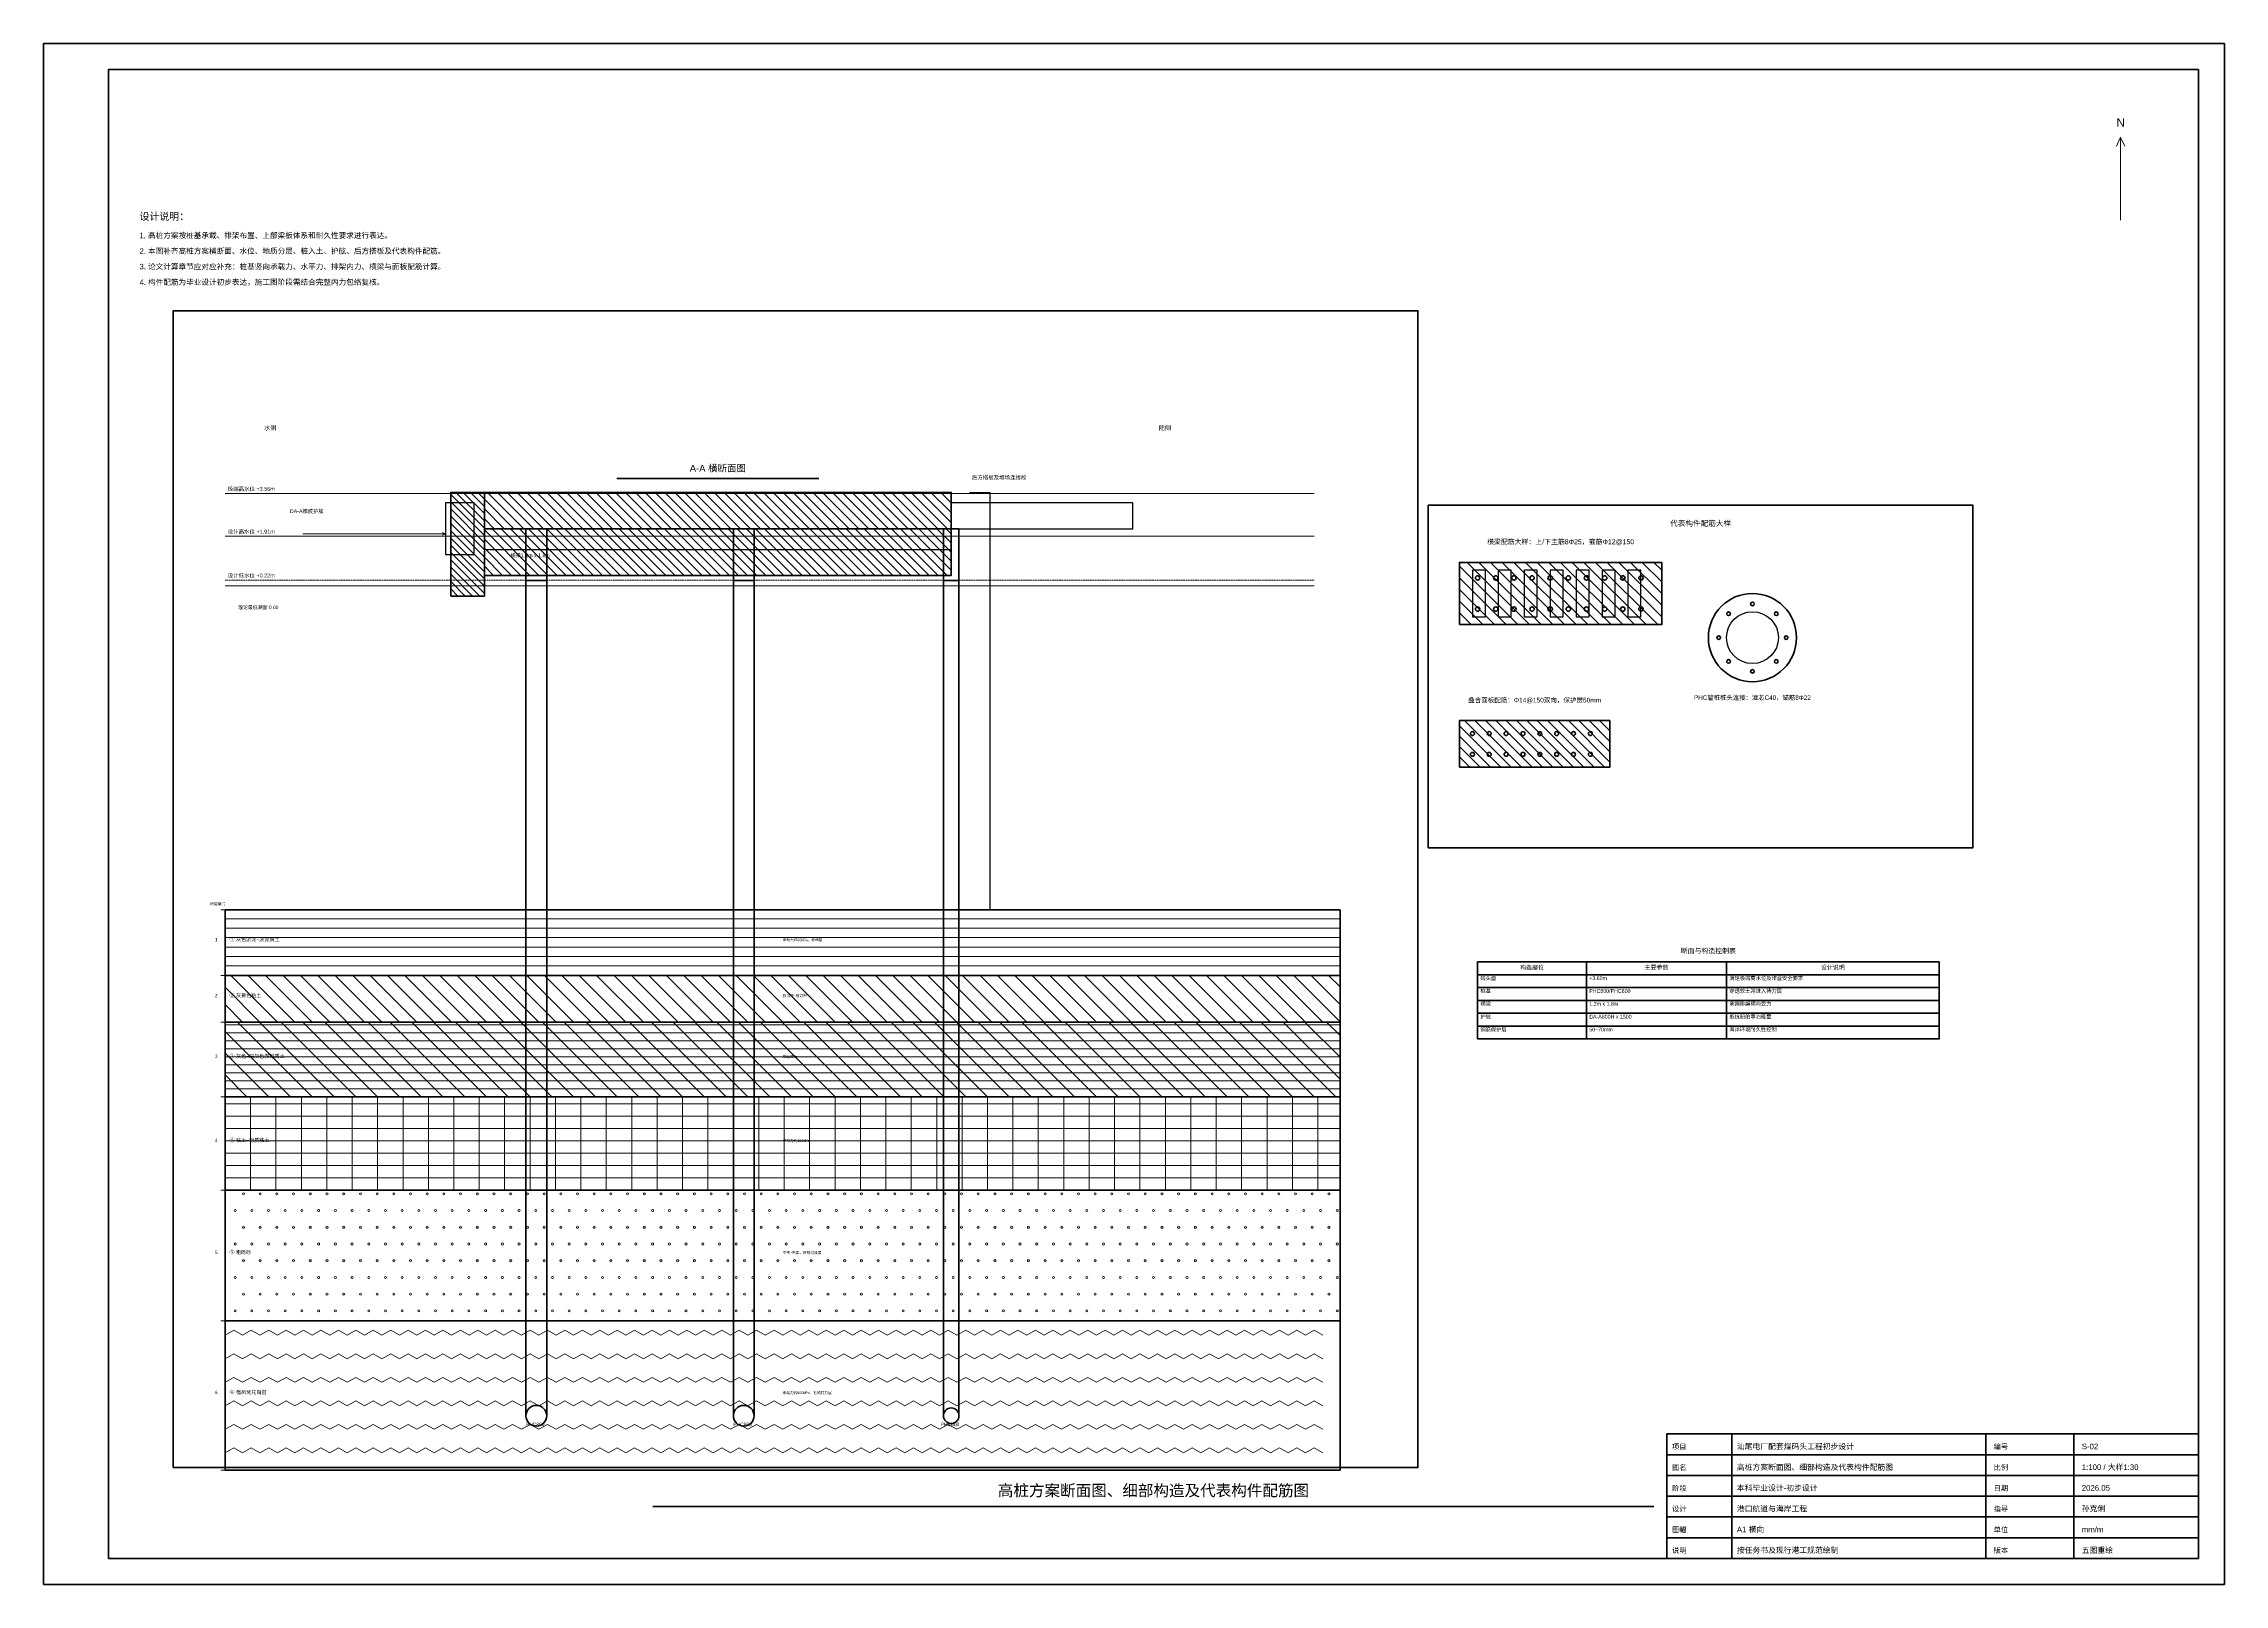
# Model space of a CAD drawing. Header units: millimetres. Extents: x 0 to 84100, y 0 to 59400.
import ezdxf
from ezdxf.enums import TextEntityAlignment as Align

# ---------------------------------------------------------------- set-up
doc = ezdxf.new("R2010")
doc.units = ezdxf.units.MM
doc.linetypes.add('DASHED', pattern=[0.75, 0.5, -0.25])
for name, color, linetype, lineweight in [('0_FRAME', 7, 'Continuous', 70), ('1_MAIN', 1, 'Continuous', 50), ('2_SECONDARY', 2, 'Continuous', 25), ('3_WATER', 4, 'DASHED', 15), ('3_WATER_LEVEL', 4, 'Continuous', 15), ('4_HATCH', 8, 'Continuous', 13), ('5_DIM', 3, 'Continuous', 15), ('6_TEXT', 7, 'Continuous', 25)]:
    doc.layers.add(name, color=color, linetype=linetype, lineweight=lineweight)
doc.styles.get("Standard").update_dxf_attribs({"font": 'arial.ttf'})
doc.dimstyles.new('ISO-25', dxfattribs={"dimtxt": 2.5, "dimasz": 2.5, "dimexe": 1.25, "dimexo": 0.625, "dimtad": 1, "dimtxsty": 'Standard', "dimcen": 2.5, "dimadec": 0, "dimazin": 0, "dimtfac": 1, "dimtmove": 0, "dimatfit": 3, "dimfxl": 1, "dimarcsym": 0})

# ---------------------------------------------------------------- blocks, each defined once
blk = doc.blocks.new('*D1')
at = {"layer": '5_DIM', "color": 0, "lineweight": -2, "transparency": 16777216}
for p, q in [((17000, 40699), (17000, 39899)), ((35000, 40699), (35000, 39899)), ((17002, 39900), (34998, 39900))]:
    blk.add_line(p, q, dxfattribs=at)
at = {"layer": '5_DIM', "color": 0, "transparency": 16777216}
for points in [[(17002, 39900), (17002, 39900), (17000, 39900)], [(34998, 39900), (34998, 39900), (35000, 39900)]]:
    blk.add_solid(points, dxfattribs=at)
at = {"layer": 'Defpoints', "color": 0, "transparency": 16777216}
for p in [(17000, 40700), (35000, 40700), (35000, 39900)]:
    blk.add_point(p, dxfattribs=at)
at = {"layer": '5_DIM', "color": 0, "transparency": 16777216, "insert": (26000, 39902), "char_height": 2.5, "attachment_point": 5}
blk.add_mtext('18000', dxfattribs=at)
blk = doc.blocks.new('*D2')
at = {"layer": '5_DIM', "color": 0, "lineweight": -2, "transparency": 16777216}
for p, q in [((35701, 42100), (36501, 42100)), ((36500, 26003), (36500, 42098)), ((35701, 26000), (36501, 26000))]:
    blk.add_line(p, q, dxfattribs=at)
at = {"layer": '5_DIM', "color": 0, "transparency": 16777216}
for points in [[(36500, 42098), (36500, 42098), (36500, 42100)], [(36500, 26003), (36500, 26003), (36500, 26000)]]:
    blk.add_solid(points, dxfattribs=at)
at = {"layer": 'Defpoints', "color": 0, "transparency": 16777216}
for p in [(35700, 42100), (36500, 42100), (35700, 26000)]:
    blk.add_point(p, dxfattribs=at)
at = {"layer": '5_DIM', "color": 0, "transparency": 16777216, "insert": (36498, 34050), "char_height": 2.5, "attachment_point": 5, "rotation": 90}
blk.add_mtext('16100', dxfattribs=at)

msp = doc.modelspace()

# ---------------------------------------------------------------- linework, layer by layer
at = {"layer": '0_FRAME'}
for p, q in [((22100, 42640), (29900, 42640)), ((65100, 1000), (65100, 5800)), ((74900, 1000), (74900, 5800)), ((78300, 1000), (78300, 5800)), ((62600, 5000), (83100, 5000)), ((62600, 4200), (83100, 4200)), ((62600, 3400), (83100, 3400)), ((23500, 3000), (62100, 3000)), ((62600, 2600), (83100, 2600)), ((62600, 1800), (83100, 1800))]:
    msp.add_line(p, q, dxfattribs=at)
for points in [[(0, 0), (84100, 0), (84100, 59400), (0, 59400)], [(2500, 1000), (83100, 1000), (83100, 58400), (2500, 58400)], [(5000, 4500), (53000, 4500), (53000, 49100), (5000, 49100)], [(53400, 28400), (74400, 28400), (74400, 41600), (53400, 41600)], [(7000, 23480), (50000, 23480), (50000, 26000), (7000, 26000)], [(55300, 23505), (59500, 23505), (59500, 24000), (55300, 24000)], [(59500, 23505), (64900, 23505), (64900, 24000), (59500, 24000)], [(64900, 23505), (73100, 23505), (73100, 24000), (64900, 24000)], [(7000, 21680), (50000, 21680), (50000, 23480), (7000, 23480)], [(55300, 23010), (59500, 23010), (59500, 23505), (55300, 23505)], [(55300, 22515), (59500, 22515), (59500, 23010), (55300, 23010)], [(59500, 23010), (64900, 23010), (64900, 23505), (59500, 23505)], [(59500, 22515), (64900, 22515), (64900, 23010), (59500, 23010)], [(64900, 23010), (73100, 23010), (73100, 23505), (64900, 23505)], [(64900, 22515), (73100, 22515), (73100, 23010), (64900, 23010)], [(55300, 22020), (59500, 22020), (59500, 22515), (55300, 22515)], [(55300, 21525), (59500, 21525), (59500, 22020), (55300, 22020)], [(59500, 22020), (64900, 22020), (64900, 22515), (59500, 22515)], [(59500, 21525), (64900, 21525), (64900, 22020), (59500, 22020)], [(64900, 22020), (73100, 22020), (73100, 22515), (64900, 22515)], [(64900, 21525), (73100, 21525), (73100, 22020), (64900, 22020)], [(7000, 18800), (50000, 18800), (50000, 21680), (7000, 21680)], [(55300, 21030), (59500, 21030), (59500, 21525), (55300, 21525)], [(59500, 21030), (64900, 21030), (64900, 21525), (59500, 21525)], [(64900, 21030), (73100, 21030), (73100, 21525), (64900, 21525)], [(7000, 15200), (50000, 15200), (50000, 18800), (7000, 18800)], [(7000, 10160), (50000, 10160), (50000, 15200), (7000, 15200)], [(7000, 4400), (50000, 4400), (50000, 10160), (7000, 10160)], [(62600, 1000), (83100, 1000), (83100, 5800), (62600, 5800)]]:
    msp.add_lwpolyline(points, close=True, dxfattribs=at)
at = {"layer": '1_MAIN'}
for p, q in [((18600, 38700), (18600, 6500)), ((19400, 38700), (19400, 6500)), ((26600, 38700), (26600, 6500)), ((27400, 38700), (27400, 6500)), ((34700, 38700), (34700, 6500)), ((35300, 38700), (35300, 6500))]:
    msp.add_line(p, q, dxfattribs=at)
for points in [[(15700, 38100), (17000, 38100), (17000, 42100), (15700, 42100)], [(17000, 40700), (35000, 40700), (35000, 42100), (17000, 42100)], [(17000, 38900), (35000, 38900), (35000, 40700), (17000, 40700)], [(18600, 38700), (19400, 38700), (19400, 40700), (18600, 40700)], [(26600, 38700), (27400, 38700), (27400, 40700), (26600, 40700)], [(34700, 38700), (35300, 38700), (35300, 40700), (34700, 40700)], [(54600, 37000), (62400, 37000), (62400, 39400), (54600, 39400)], [(54600, 31500), (60400, 31500), (60400, 33300), (54600, 33300)]]:
    msp.add_lwpolyline(points, close=True, dxfattribs=at)
for centre, radius in [((55300, 38800), 85), ((56000, 38800), 85), ((56700, 38800), 85), ((57400, 38800), 85), ((58100, 38800), 85), ((58800, 38800), 85), ((59500, 38800), 85), ((60200, 38800), 85), ((60900, 38800), 85), ((61600, 38800), 85), ((65900, 36500), 1700), ((65900, 37800), 70), ((55300, 37600), 85), ((56000, 37600), 85), ((56700, 37600), 85), ((57400, 37600), 85), ((58100, 37600), 85), ((58800, 37600), 85), ((59500, 37600), 85), ((60200, 37600), 85), ((60900, 37600), 85), ((61600, 37600), 85), ((64980.762, 37419.239), 70), ((66819.239, 37419.239), 70), ((64600, 36500.001), 70), ((67200, 36500), 70), ((64980.76, 35580.762), 70), ((66819.238, 35580.76), 70), ((65899.999, 35200), 70), ((55100, 32800), 75), ((55750, 32800), 75), ((56400, 32800), 75), ((57050, 32800), 75), ((57700, 32800), 75), ((58350, 32800), 75), ((59000, 32800), 75), ((59650, 32800), 75), ((55100, 32000), 75), ((55750, 32000), 75), ((56400, 32000), 75), ((57050, 32000), 75), ((57700, 32000), 75), ((58350, 32000), 75), ((59000, 32000), 75), ((59650, 32000), 75), ((19000, 6500), 400), ((27000, 6500), 400), ((35000, 6500), 300)]:
    msp.add_circle(centre, radius, dxfattribs=at)
at = {"layer": '2_SECONDARY'}
for points in [[(15500, 39700), (16600, 39700), (16600, 41700), (15500, 41700)], [(35000, 40700), (42000, 40700), (42000, 41700), (35000, 41700)], [(55100, 37300), (55600, 37300), (55600, 39100), (55100, 39100)], [(56100, 37300), (56600, 37300), (56600, 39100), (56100, 39100)], [(57100, 37300), (57600, 37300), (57600, 39100), (57100, 39100)], [(58100, 37300), (58600, 37300), (58600, 39100), (58100, 39100)], [(59100, 37300), (59600, 37300), (59600, 39100), (59100, 39100)], [(60100, 37300), (60600, 37300), (60600, 39100), (60100, 39100)], [(61100, 37300), (61600, 37300), (61600, 39100), (61100, 39100)]]:
    msp.add_lwpolyline(points, close=True, dxfattribs=at)
msp.add_circle((65900, 36500), 1000, dxfattribs=at)
at = {"layer": '3_WATER'}
msp.add_line((7000, 38720), (49000, 38720), dxfattribs=at)
at = {"layer": '3_WATER_LEVEL'}
for p, q in [((7000, 42060), (49000, 42060)), ((7000, 40410), (49000, 40410))]:
    msp.add_line(p, q, dxfattribs=at)
at = {"layer": '4_HATCH'}
for p, q in [((17000, 41000), (15900, 42100)), ((17000, 41280), (16180, 42100)), ((17000, 41560), (16460, 42100)), ((17000, 41840), (16740, 42100)), ((18520, 40700), (17120, 42100)), ((18900, 40700), (17500, 42100)), ((19280, 40700), (17880, 42100)), ((19660, 40700), (18260, 42100)), ((20040, 40700), (18640, 42100)), ((20420, 40700), (19020, 42100)), ((20800, 40700), (19400, 42100)), ((21180, 40700), (19780, 42100)), ((21560, 40700), (20160, 42100)), ((21940, 40700), (20540, 42100)), ((22320, 40700), (20920, 42100)), ((22700, 40700), (21300, 42100)), ((23080, 40700), (21680, 42100)), ((23460, 40700), (22060, 42100)), ((23840, 40700), (22440, 42100)), ((24220, 40700), (22820, 42100)), ((24600, 40700), (23200, 42100)), ((24980, 40700), (23580, 42100)), ((25360, 40700), (23960, 42100)), ((25740, 40700), (24340, 42100)), ((26120, 40700), (24720, 42100)), ((26500, 40700), (25100, 42100)), ((26880, 40700), (25480, 42100)), ((27260, 40700), (25860, 42100)), ((27640, 40700), (26240, 42100)), ((28020, 40700), (26620, 42100)), ((28400, 40700), (27000, 42100)), ((28780, 40700), (27380, 42100)), ((29160, 40700), (27760, 42100)), ((29540, 40700), (28140, 42100)), ((29920, 40700), (28520, 42100)), ((30300, 40700), (28900, 42100)), ((30680, 40700), (29280, 42100)), ((31060, 40700), (29660, 42100)), ((31440, 40700), (30040, 42100)), ((31820, 40700), (30420, 42100)), ((32200, 40700), (30800, 42100)), ((32580, 40700), (31180, 42100)), ((32960, 40700), (31560, 42100)), ((33340, 40700), (31940, 42100)), ((33720, 40700), (32320, 42100)), ((34100, 40700), (32700, 42100)), ((34480, 40700), (33080, 42100)), ((34860, 40700), (33460, 42100)), ((35000, 40940), (33840, 42100)), ((35000, 41320), (34220, 42100)), ((35000, 41700), (34600, 42100)), ((35000, 42080), (34980, 42100)), ((17000, 40720), (15700, 42020)), ((17000, 40440), (15700, 41740)), ((17000, 40160), (15700, 41460)), ((18140, 40700), (17000, 41840)), ((17760, 40700), (17000, 41460)), ((17000, 39880), (15700, 41180)), ((17000, 39600), (15700, 40900)), ((17000, 39320), (15700, 40620)), ((17380, 40700), (17000, 41080)), ((17000, 40700), (17000, 40700)), ((18750, 38900), (17000, 40650)), ((19100, 38900), (17300, 40700)), ((19450, 38900), (17650, 40700)), ((19800, 38900), (18000, 40700)), ((20150, 38900), (18350, 40700)), ((20500, 38900), (18700, 40700)), ((20850, 38900), (19050, 40700)), ((21200, 38900), (19400, 40700)), ((21550, 38900), (19750, 40700)), ((21900, 38900), (20100, 40700)), ((22250, 38900), (20450, 40700)), ((22600, 38900), (20800, 40700)), ((22950, 38900), (21150, 40700)), ((23300, 38900), (21500, 40700)), ((23650, 38900), (21850, 40700)), ((24000, 38900), (22200, 40700)), ((24350, 38900), (22550, 40700)), ((24700, 38900), (22900, 40700)), ((25050, 38900), (23250, 40700)), ((25400, 38900), (23600, 40700)), ((25750, 38900), (23950, 40700)), ((26100, 38900), (24300, 40700)), ((26450, 38900), (24650, 40700)), ((26800, 38900), (25000, 40700)), ((27150, 38900), (25350, 40700)), ((27500, 38900), (25700, 40700)), ((27850, 38900), (26050, 40700)), ((28200, 38900), (26400, 40700)), ((28550, 38900), (26750, 40700)), ((28900, 38900), (27100, 40700)), ((29250, 38900), (27450, 40700)), ((29600, 38900), (27800, 40700)), ((29950, 38900), (28150, 40700)), ((30300, 38900), (28500, 40700)), ((30650, 38900), (28850, 40700)), ((31000, 38900), (29200, 40700)), ((31350, 38900), (29550, 40700)), ((31700, 38900), (29900, 40700)), ((32050, 38900), (30250, 40700)), ((32400, 38900), (30600, 40700)), ((32750, 38900), (30950, 40700)), ((33100, 38900), (31300, 40700)), ((33450, 38900), (31650, 40700)), ((33800, 38900), (32000, 40700)), ((34150, 38900), (32350, 40700)), ((34500, 38900), (32700, 40700)), ((34850, 38900), (33050, 40700)), ((35000, 39100), (33400, 40700)), ((35000, 39450), (33750, 40700)), ((35000, 39800), (34100, 40700)), ((35000, 40150), (34450, 40700)), ((35000, 40500), (34800, 40700)), ((17000, 39040), (15700, 40340)), ((17000, 38760), (15700, 40060)), ((17000, 38480), (15700, 39780)), ((18400, 38900), (17000, 40300)), ((18050, 38900), (17000, 39950)), ((17700, 38900), (17000, 39600)), ((17000, 38200), (15700, 39500)), ((16820, 38100), (15700, 39220)), ((16540, 38100), (15700, 38940)), ((17350, 38900), (17000, 39250)), ((17000, 38900), (17000, 38900)), ((56850, 37000), (54600, 39250)), ((56400, 37000), (54600, 38800)), ((57300, 37000), (54900, 39400)), ((57750, 37000), (55350, 39400)), ((58200, 37000), (55800, 39400)), ((58650, 37000), (56250, 39400)), ((59100, 37000), (56700, 39400)), ((59550, 37000), (57150, 39400)), ((60000, 37000), (57600, 39400)), ((60450, 37000), (58050, 39400)), ((60900, 37000), (58500, 39400)), ((61350, 37000), (58950, 39400)), ((61800, 37000), (59400, 39400)), ((62250, 37000), (59850, 39400)), ((62400, 37300), (60300, 39400)), ((62400, 37750), (60750, 39400)), ((62400, 38200), (61200, 39400)), ((62400, 38650), (61650, 39400)), ((62400, 39100), (62100, 39400)), ((16260, 38100), (15700, 38660)), ((15980, 38100), (15700, 38380)), ((15700, 38100), (15700, 38100)), ((55950, 37000), (54600, 38350)), ((55500, 37000), (54600, 37900)), ((55050, 37000), (54600, 37450)), ((54600, 37000), (54600, 37000)), ((56200, 31500), (54600, 33100)), ((56600, 31500), (54800, 33300)), ((57000, 31500), (55200, 33300)), ((57400, 31500), (55600, 33300)), ((57800, 31500), (56000, 33300)), ((58200, 31500), (56400, 33300)), ((58600, 31500), (56800, 33300)), ((59000, 31500), (57200, 33300)), ((59400, 31500), (57600, 33300)), ((59800, 31500), (58000, 33300)), ((60200, 31500), (58400, 33300)), ((60400, 31700), (58800, 33300)), ((60400, 32100), (59200, 33300)), ((60400, 32500), (59600, 33300)), ((60400, 32900), (60000, 33300)), ((60400, 33300), (60400, 33300)), ((55800, 31500), (54600, 32700)), ((55400, 31500), (54600, 32300)), ((55000, 31500), (54600, 31900)), ((54600, 31500), (54600, 31500)), ((7000, 25664), (50000, 25664)), ((7000, 25300), (50000, 25300)), ((7000, 24936), (50000, 24936)), ((7000, 24572), (50000, 24572)), ((7000, 24208), (50000, 24208)), ((7000, 23844), (50000, 23844)), ((8344, 21680), (7000, 23024)), ((9016, 21680), (7216, 23480)), ((9688, 21680), (7888, 23480)), ((10360, 21680), (8560, 23480)), ((11032, 21680), (9232, 23480)), ((11704, 21680), (9904, 23480)), ((12376, 21680), (10576, 23480)), ((13048, 21680), (11248, 23480)), ((13720, 21680), (11920, 23480)), ((14392, 21680), (12592, 23480)), ((15064, 21680), (13264, 23480)), ((15736, 21680), (13936, 23480)), ((16408, 21680), (14608, 23480)), ((17080, 21680), (15280, 23480)), ((17752, 21680), (15952, 23480)), ((18424, 21680), (16624, 23480)), ((19096, 21680), (17296, 23480)), ((19768, 21680), (17968, 23480)), ((20440, 21680), (18640, 23480)), ((21112, 21680), (19312, 23480)), ((21784, 21680), (19984, 23480)), ((22456, 21680), (20656, 23480)), ((23128, 21680), (21328, 23480)), ((23800, 21680), (22000, 23480)), ((24472, 21680), (22672, 23480)), ((25144, 21680), (23344, 23480)), ((25816, 21680), (24016, 23480)), ((26488, 21680), (24688, 23480)), ((27160, 21680), (25360, 23480)), ((27832, 21680), (26032, 23480)), ((28504, 21680), (26704, 23480)), ((29176, 21680), (27376, 23480)), ((29848, 21680), (28048, 23480)), ((30520, 21680), (28720, 23480)), ((31192, 21680), (29392, 23480)), ((31864, 21680), (30064, 23480)), ((32536, 21680), (30736, 23480)), ((33208, 21680), (31408, 23480)), ((33880, 21680), (32080, 23480)), ((34552, 21680), (32752, 23480)), ((35224, 21680), (33424, 23480)), ((35896, 21680), (34096, 23480)), ((36568, 21680), (34768, 23480)), ((37240, 21680), (35440, 23480)), ((37912, 21680), (36112, 23480)), ((38584, 21680), (36784, 23480)), ((39256, 21680), (37456, 23480)), ((39928, 21680), (38128, 23480)), ((40600, 21680), (38800, 23480)), ((41272, 21680), (39472, 23480)), ((41944, 21680), (40144, 23480)), ((42616, 21680), (40816, 23480)), ((43288, 21680), (41488, 23480)), ((43960, 21680), (42160, 23480)), ((44632, 21680), (42832, 23480)), ((45304, 21680), (43504, 23480)), ((45976, 21680), (44176, 23480)), ((46648, 21680), (44848, 23480)), ((47320, 21680), (45520, 23480)), ((47992, 21680), (46192, 23480)), ((48664, 21680), (46864, 23480)), ((49336, 21680), (47536, 23480)), ((50000, 21688), (48208, 23480)), ((50000, 22360), (48880, 23480)), ((50000, 23032), (49552, 23480)), ((7672, 21680), (7000, 22352)), ((7000, 21680), (7000, 21680)), ((7000, 21572), (50000, 21572)), ((9520, 18800), (7000, 21320)), ((7000, 21264), (50000, 21264)), ((10360, 18800), (7480, 21680)), ((11200, 18800), (8320, 21680)), ((12040, 18800), (9160, 21680)), ((12880, 18800), (10000, 21680)), ((13720, 18800), (10840, 21680)), ((14560, 18800), (11680, 21680)), ((15400, 18800), (12520, 21680)), ((16240, 18800), (13360, 21680)), ((17080, 18800), (14200, 21680)), ((17920, 18800), (15040, 21680)), ((18760, 18800), (15880, 21680)), ((19600, 18800), (16720, 21680)), ((20440, 18800), (17560, 21680)), ((21280, 18800), (18400, 21680)), ((22120, 18800), (19240, 21680)), ((22960, 18800), (20080, 21680)), ((23800, 18800), (20920, 21680)), ((24640, 18800), (21760, 21680)), ((25480, 18800), (22600, 21680)), ((26320, 18800), (23440, 21680)), ((27160, 18800), (24280, 21680)), ((28000, 18800), (25120, 21680)), ((28840, 18800), (25960, 21680)), ((29680, 18800), (26800, 21680)), ((30520, 18800), (27640, 21680)), ((31360, 18800), (28480, 21680)), ((32200, 18800), (29320, 21680)), ((33040, 18800), (30160, 21680)), ((33880, 18800), (31000, 21680)), ((34720, 18800), (31840, 21680)), ((35560, 18800), (32680, 21680)), ((36400, 18800), (33520, 21680)), ((37240, 18800), (34360, 21680)), ((38080, 18800), (35200, 21680)), ((38920, 18800), (36040, 21680)), ((39760, 18800), (36880, 21680)), ((40600, 18800), (37720, 21680)), ((41440, 18800), (38560, 21680)), ((42280, 18800), (39400, 21680)), ((43120, 18800), (40240, 21680)), ((43960, 18800), (41080, 21680)), ((44800, 18800), (41920, 21680)), ((45640, 18800), (42760, 21680)), ((46480, 18800), (43600, 21680)), ((47320, 18800), (44440, 21680)), ((48160, 18800), (45280, 21680)), ((49000, 18800), (46120, 21680)), ((49840, 18800), (46960, 21680)), ((50000, 19480), (47800, 21680)), ((50000, 20320), (48640, 21680)), ((50000, 21160), (49480, 21680)), ((7000, 20956), (50000, 20956)), ((7000, 20648), (50000, 20648)), ((8680, 18800), (7000, 20480)), ((7000, 20340), (50000, 20340)), ((7000, 20032), (50000, 20032)), ((7000, 19724), (50000, 19724)), ((7840, 18800), (7000, 19640)), ((7000, 19416), (50000, 19416)), ((7000, 19108), (50000, 19108)), ((7000, 18800), (7000, 18800)), ((7000, 18532), (50000, 18532)), ((7980, 15200), (7980, 18800)), ((8960, 15200), (8960, 18800)), ((9940, 15200), (9940, 18800)), ((10920, 15200), (10920, 18800)), ((11900, 15200), (11900, 18800)), ((12880, 15200), (12880, 18800)), ((13860, 15200), (13860, 18800)), ((14840, 15200), (14840, 18800)), ((15820, 15200), (15820, 18800)), ((16800, 15200), (16800, 18800)), ((17780, 15200), (17780, 18800)), ((18760, 15200), (18760, 18800)), ((19740, 15200), (19740, 18800)), ((20720, 15200), (20720, 18800)), ((21700, 15200), (21700, 18800)), ((22680, 15200), (22680, 18800)), ((23660, 15200), (23660, 18800)), ((24640, 15200), (24640, 18800)), ((25620, 15200), (25620, 18800)), ((26600, 15200), (26600, 18800)), ((27580, 15200), (27580, 18800)), ((28560, 15200), (28560, 18800)), ((29540, 15200), (29540, 18800)), ((30520, 15200), (30520, 18800)), ((31500, 15200), (31500, 18800)), ((32480, 15200), (32480, 18800)), ((33460, 15200), (33460, 18800)), ((34440, 15200), (34440, 18800)), ((35420, 15200), (35420, 18800)), ((36400, 15200), (36400, 18800)), ((37380, 15200), (37380, 18800)), ((38360, 15200), (38360, 18800)), ((39340, 15200), (39340, 18800)), ((40320, 15200), (40320, 18800)), ((41300, 15200), (41300, 18800)), ((42280, 15200), (42280, 18800)), ((43260, 15200), (43260, 18800)), ((44240, 15200), (44240, 18800)), ((45220, 15200), (45220, 18800)), ((46200, 15200), (46200, 18800)), ((47180, 15200), (47180, 18800)), ((48160, 15200), (48160, 18800)), ((49140, 15200), (49140, 18800)), ((7000, 18056), (50000, 18056)), ((7000, 17580), (50000, 17580)), ((7000, 17104), (50000, 17104)), ((7000, 16628), (50000, 16628)), ((7000, 16152), (50000, 16152)), ((7000, 15676), (50000, 15676)), ((7000, 9608), (7336, 9796.16)), ((7336, 9796.16), (7672, 9608)), ((7672, 9608), (8008, 9796.16)), ((8008, 9796.16), (8344, 9608)), ((8344, 9608), (8680, 9796.16)), ((8680, 9796.16), (9016, 9608)), ((9016, 9608), (9352, 9796.16)), ((9352, 9796.16), (9688, 9608)), ((9688, 9608), (10024, 9796.16)), ((10024, 9796.16), (10360, 9608)), ((10360, 9608), (10696, 9796.16)), ((10696, 9796.16), (11032, 9608)), ((11032, 9608), (11368, 9796.16)), ((11368, 9796.16), (11704, 9608)), ((11704, 9608), (12040, 9796.16)), ((12040, 9796.16), (12376, 9608)), ((12376, 9608), (12712, 9796.16)), ((12712, 9796.16), (13048, 9608)), ((13048, 9608), (13384, 9796.16)), ((13384, 9796.16), (13720, 9608)), ((13720, 9608), (14056, 9796.16)), ((14056, 9796.16), (14392, 9608)), ((14392, 9608), (14728, 9796.16)), ((14728, 9796.16), (15064, 9608)), ((15064, 9608), (15400, 9796.16)), ((15400, 9796.16), (15736, 9608)), ((15736, 9608), (16072, 9796.16)), ((16072, 9796.16), (16408, 9608)), ((16408, 9608), (16744, 9796.16)), ((16744, 9796.16), (17080, 9608)), ((17080, 9608), (17416, 9796.16)), ((17416, 9796.16), (17752, 9608)), ((17752, 9608), (18088, 9796.16)), ((18088, 9796.16), (18424, 9608)), ((18424, 9608), (18760, 9796.16)), ((18760, 9796.16), (19096, 9608)), ((19096, 9608), (19432, 9796.16)), ((19432, 9796.16), (19768, 9608)), ((19768, 9608), (20104, 9796.16)), ((20104, 9796.16), (20440, 9608)), ((20440, 9608), (20776, 9796.16)), ((20776, 9796.16), (21112, 9608)), ((21112, 9608), (21448, 9796.16)), ((21448, 9796.16), (21784, 9608)), ((21784, 9608), (22120, 9796.16)), ((22120, 9796.16), (22456, 9608)), ((22456, 9608), (22792, 9796.16)), ((22792, 9796.16), (23128, 9608)), ((23128, 9608), (23464, 9796.16)), ((23464, 9796.16), (23800, 9608)), ((23800, 9608), (24136, 9796.16)), ((24136, 9796.16), (24472, 9608)), ((24472, 9608), (24808, 9796.16)), ((24808, 9796.16), (25144, 9608)), ((25144, 9608), (25480, 9796.16)), ((25480, 9796.16), (25816, 9608)), ((25816, 9608), (26152, 9796.16)), ((26152, 9796.16), (26488, 9608)), ((26488, 9608), (26824, 9796.16)), ((26824, 9796.16), (27160, 9608)), ((27160, 9608), (27496, 9796.16)), ((27496, 9796.16), (27832, 9608)), ((27832, 9608), (28168, 9796.16)), ((28168, 9796.16), (28504, 9608)), ((28504, 9608), (28840, 9796.16)), ((28840, 9796.16), (29176, 9608)), ((29176, 9608), (29512, 9796.16)), ((29512, 9796.16), (29848, 9608)), ((29848, 9608), (30184, 9796.16)), ((30184, 9796.16), (30520, 9608)), ((30520, 9608), (30856, 9796.16)), ((30856, 9796.16), (31192, 9608)), ((31192, 9608), (31528, 9796.16)), ((31528, 9796.16), (31864, 9608)), ((31864, 9608), (32200, 9796.16)), ((32200, 9796.16), (32536, 9608)), ((32536, 9608), (32872, 9796.16)), ((32872, 9796.16), (33208, 9608)), ((33208, 9608), (33544, 9796.16)), ((33544, 9796.16), (33880, 9608)), ((33880, 9608), (34216, 9796.16)), ((34216, 9796.16), (34552, 9608)), ((34552, 9608), (34888, 9796.16)), ((34888, 9796.16), (35224, 9608)), ((35224, 9608), (35560, 9796.16)), ((35560, 9796.16), (35896, 9608)), ((35896, 9608), (36232, 9796.16)), ((36232, 9796.16), (36568, 9608)), ((36568, 9608), (36904, 9796.16)), ((36904, 9796.16), (37240, 9608)), ((37240, 9608), (37576, 9796.16)), ((37576, 9796.16), (37912, 9608)), ((37912, 9608), (38248, 9796.16)), ((38248, 9796.16), (38584, 9608)), ((38584, 9608), (38920, 9796.16)), ((38920, 9796.16), (39256, 9608)), ((39256, 9608), (39592, 9796.16)), ((39592, 9796.16), (39928, 9608)), ((39928, 9608), (40264, 9796.16)), ((40264, 9796.16), (40600, 9608)), ((40600, 9608), (40936, 9796.16)), ((40936, 9796.16), (41272, 9608)), ((41272, 9608), (41608, 9796.16)), ((41608, 9796.16), (41944, 9608)), ((41944, 9608), (42280, 9796.16)), ((42280, 9796.16), (42616, 9608)), ((42616, 9608), (42952, 9796.16)), ((42952, 9796.16), (43288, 9608)), ((43288, 9608), (43624, 9796.16)), ((43624, 9796.16), (43960, 9608)), ((43960, 9608), (44296, 9796.16)), ((44296, 9796.16), (44632, 9608)), ((44632, 9608), (44968, 9796.16)), ((44968, 9796.16), (45304, 9608)), ((45304, 9608), (45640, 9796.16)), ((45640, 9796.16), (45976, 9608)), ((45976, 9608), (46312, 9796.16)), ((46312, 9796.16), (46648, 9608)), ((46648, 9608), (46984, 9796.16)), ((46984, 9796.16), (47320, 9608)), ((47320, 9608), (47656, 9796.16)), ((47656, 9796.16), (47992, 9608)), ((47992, 9608), (48328, 9796.16)), ((48328, 9796.16), (48664, 9608)), ((48664, 9608), (49000, 9796.16)), ((49000, 9796.16), (49336, 9608)), ((7000, 8700.8), (7336, 8888.96)), ((7336, 8888.96), (7672, 8700.8)), ((7672, 8700.8), (8008, 8888.96)), ((8008, 8888.96), (8344, 8700.8)), ((8344, 8700.8), (8680, 8888.96)), ((8680, 8888.96), (9016, 8700.8)), ((9016, 8700.8), (9352, 8888.96)), ((9352, 8888.96), (9688, 8700.8)), ((9688, 8700.8), (10024, 8888.96)), ((10024, 8888.96), (10360, 8700.8)), ((10360, 8700.8), (10696, 8888.96)), ((10696, 8888.96), (11032, 8700.8)), ((11032, 8700.8), (11368, 8888.96)), ((11368, 8888.96), (11704, 8700.8)), ((11704, 8700.8), (12040, 8888.96)), ((12040, 8888.96), (12376, 8700.8)), ((12376, 8700.8), (12712, 8888.96)), ((12712, 8888.96), (13048, 8700.8)), ((13048, 8700.8), (13384, 8888.96)), ((13384, 8888.96), (13720, 8700.8)), ((13720, 8700.8), (14056, 8888.96)), ((14056, 8888.96), (14392, 8700.8)), ((14392, 8700.8), (14728, 8888.96)), ((14728, 8888.96), (15064, 8700.8)), ((15064, 8700.8), (15400, 8888.96)), ((15400, 8888.96), (15736, 8700.8)), ((15736, 8700.8), (16072, 8888.96)), ((16072, 8888.96), (16408, 8700.8)), ((16408, 8700.8), (16744, 8888.96)), ((16744, 8888.96), (17080, 8700.8)), ((17080, 8700.8), (17416, 8888.96)), ((17416, 8888.96), (17752, 8700.8)), ((17752, 8700.8), (18088, 8888.96)), ((18088, 8888.96), (18424, 8700.8)), ((18424, 8700.8), (18760, 8888.96)), ((18760, 8888.96), (19096, 8700.8)), ((19096, 8700.8), (19432, 8888.96)), ((19432, 8888.96), (19768, 8700.8)), ((19768, 8700.8), (20104, 8888.96)), ((20104, 8888.96), (20440, 8700.8)), ((20440, 8700.8), (20776, 8888.96)), ((20776, 8888.96), (21112, 8700.8)), ((21112, 8700.8), (21448, 8888.96)), ((21448, 8888.96), (21784, 8700.8)), ((21784, 8700.8), (22120, 8888.96)), ((22120, 8888.96), (22456, 8700.8)), ((22456, 8700.8), (22792, 8888.96)), ((22792, 8888.96), (23128, 8700.8)), ((23128, 8700.8), (23464, 8888.96)), ((23464, 8888.96), (23800, 8700.8)), ((23800, 8700.8), (24136, 8888.96)), ((24136, 8888.96), (24472, 8700.8)), ((24472, 8700.8), (24808, 8888.96)), ((24808, 8888.96), (25144, 8700.8)), ((25144, 8700.8), (25480, 8888.96)), ((25480, 8888.96), (25816, 8700.8)), ((25816, 8700.8), (26152, 8888.96)), ((26152, 8888.96), (26488, 8700.8)), ((26488, 8700.8), (26824, 8888.96)), ((26824, 8888.96), (27160, 8700.8)), ((27160, 8700.8), (27496, 8888.96)), ((27496, 8888.96), (27832, 8700.8)), ((27832, 8700.8), (28168, 8888.96)), ((28168, 8888.96), (28504, 8700.8)), ((28504, 8700.8), (28840, 8888.96)), ((28840, 8888.96), (29176, 8700.8)), ((29176, 8700.8), (29512, 8888.96)), ((29512, 8888.96), (29848, 8700.8)), ((29848, 8700.8), (30184, 8888.96)), ((30184, 8888.96), (30520, 8700.8)), ((30520, 8700.8), (30856, 8888.96)), ((30856, 8888.96), (31192, 8700.8)), ((31192, 8700.8), (31528, 8888.96)), ((31528, 8888.96), (31864, 8700.8)), ((31864, 8700.8), (32200, 8888.96)), ((32200, 8888.96), (32536, 8700.8)), ((32536, 8700.8), (32872, 8888.96)), ((32872, 8888.96), (33208, 8700.8)), ((33208, 8700.8), (33544, 8888.96)), ((33544, 8888.96), (33880, 8700.8)), ((33880, 8700.8), (34216, 8888.96)), ((34216, 8888.96), (34552, 8700.8)), ((34552, 8700.8), (34888, 8888.96)), ((34888, 8888.96), (35224, 8700.8)), ((35224, 8700.8), (35560, 8888.96)), ((35560, 8888.96), (35896, 8700.8)), ((35896, 8700.8), (36232, 8888.96)), ((36232, 8888.96), (36568, 8700.8)), ((36568, 8700.8), (36904, 8888.96)), ((36904, 8888.96), (37240, 8700.8)), ((37240, 8700.8), (37576, 8888.96)), ((37576, 8888.96), (37912, 8700.8)), ((37912, 8700.8), (38248, 8888.96)), ((38248, 8888.96), (38584, 8700.8)), ((38584, 8700.8), (38920, 8888.96)), ((38920, 8888.96), (39256, 8700.8)), ((39256, 8700.8), (39592, 8888.96)), ((39592, 8888.96), (39928, 8700.8)), ((39928, 8700.8), (40264, 8888.96)), ((40264, 8888.96), (40600, 8700.8)), ((40600, 8700.8), (40936, 8888.96)), ((40936, 8888.96), (41272, 8700.8)), ((41272, 8700.8), (41608, 8888.96)), ((41608, 8888.96), (41944, 8700.8)), ((41944, 8700.8), (42280, 8888.96)), ((42280, 8888.96), (42616, 8700.8)), ((42616, 8700.8), (42952, 8888.96)), ((42952, 8888.96), (43288, 8700.8)), ((43288, 8700.8), (43624, 8888.96)), ((43624, 8888.96), (43960, 8700.8)), ((43960, 8700.8), (44296, 8888.96)), ((44296, 8888.96), (44632, 8700.8)), ((44632, 8700.8), (44968, 8888.96)), ((44968, 8888.96), (45304, 8700.8)), ((45304, 8700.8), (45640, 8888.96)), ((45640, 8888.96), (45976, 8700.8)), ((45976, 8700.8), (46312, 8888.96)), ((46312, 8888.96), (46648, 8700.8)), ((46648, 8700.8), (46984, 8888.96)), ((46984, 8888.96), (47320, 8700.8)), ((47320, 8700.8), (47656, 8888.96)), ((47656, 8888.96), (47992, 8700.8)), ((47992, 8700.8), (48328, 8888.96)), ((48328, 8888.96), (48664, 8700.8)), ((48664, 8700.8), (49000, 8888.96)), ((49000, 8888.96), (49336, 8700.8)), ((7000, 7793.6), (7336, 7981.76)), ((7336, 7981.76), (7672, 7793.6)), ((7672, 7793.6), (8008, 7981.76)), ((8008, 7981.76), (8344, 7793.6)), ((8344, 7793.6), (8680, 7981.76)), ((8680, 7981.76), (9016, 7793.6)), ((9016, 7793.6), (9352, 7981.76)), ((9352, 7981.76), (9688, 7793.6)), ((9688, 7793.6), (10024, 7981.76)), ((10024, 7981.76), (10360, 7793.6)), ((10360, 7793.6), (10696, 7981.76)), ((10696, 7981.76), (11032, 7793.6)), ((11032, 7793.6), (11368, 7981.76)), ((11368, 7981.76), (11704, 7793.6)), ((11704, 7793.6), (12040, 7981.76)), ((12040, 7981.76), (12376, 7793.6)), ((12376, 7793.6), (12712, 7981.76)), ((12712, 7981.76), (13048, 7793.6)), ((13048, 7793.6), (13384, 7981.76)), ((13384, 7981.76), (13720, 7793.6)), ((13720, 7793.6), (14056, 7981.76)), ((14056, 7981.76), (14392, 7793.6)), ((14392, 7793.6), (14728, 7981.76)), ((14728, 7981.76), (15064, 7793.6)), ((15064, 7793.6), (15400, 7981.76)), ((15400, 7981.76), (15736, 7793.6)), ((15736, 7793.6), (16072, 7981.76)), ((16072, 7981.76), (16408, 7793.6)), ((16408, 7793.6), (16744, 7981.76)), ((16744, 7981.76), (17080, 7793.6)), ((17080, 7793.6), (17416, 7981.76)), ((17416, 7981.76), (17752, 7793.6)), ((17752, 7793.6), (18088, 7981.76)), ((18088, 7981.76), (18424, 7793.6)), ((18424, 7793.6), (18760, 7981.76)), ((18760, 7981.76), (19096, 7793.6)), ((19096, 7793.6), (19432, 7981.76)), ((19432, 7981.76), (19768, 7793.6)), ((19768, 7793.6), (20104, 7981.76)), ((20104, 7981.76), (20440, 7793.6)), ((20440, 7793.6), (20776, 7981.76)), ((20776, 7981.76), (21112, 7793.6)), ((21112, 7793.6), (21448, 7981.76)), ((21448, 7981.76), (21784, 7793.6)), ((21784, 7793.6), (22120, 7981.76)), ((22120, 7981.76), (22456, 7793.6)), ((22456, 7793.6), (22792, 7981.76)), ((22792, 7981.76), (23128, 7793.6)), ((23128, 7793.6), (23464, 7981.76)), ((23464, 7981.76), (23800, 7793.6)), ((23800, 7793.6), (24136, 7981.76)), ((24136, 7981.76), (24472, 7793.6)), ((24472, 7793.6), (24808, 7981.76)), ((24808, 7981.76), (25144, 7793.6)), ((25144, 7793.6), (25480, 7981.76)), ((25480, 7981.76), (25816, 7793.6)), ((25816, 7793.6), (26152, 7981.76)), ((26152, 7981.76), (26488, 7793.6)), ((26488, 7793.6), (26824, 7981.76)), ((26824, 7981.76), (27160, 7793.6)), ((27160, 7793.6), (27496, 7981.76)), ((27496, 7981.76), (27832, 7793.6)), ((27832, 7793.6), (28168, 7981.76)), ((28168, 7981.76), (28504, 7793.6)), ((28504, 7793.6), (28840, 7981.76)), ((28840, 7981.76), (29176, 7793.6)), ((29176, 7793.6), (29512, 7981.76)), ((29512, 7981.76), (29848, 7793.6)), ((29848, 7793.6), (30184, 7981.76)), ((30184, 7981.76), (30520, 7793.6)), ((30520, 7793.6), (30856, 7981.76)), ((30856, 7981.76), (31192, 7793.6)), ((31192, 7793.6), (31528, 7981.76)), ((31528, 7981.76), (31864, 7793.6)), ((31864, 7793.6), (32200, 7981.76)), ((32200, 7981.76), (32536, 7793.6)), ((32536, 7793.6), (32872, 7981.76)), ((32872, 7981.76), (33208, 7793.6)), ((33208, 7793.6), (33544, 7981.76)), ((33544, 7981.76), (33880, 7793.6)), ((33880, 7793.6), (34216, 7981.76)), ((34216, 7981.76), (34552, 7793.6)), ((34552, 7793.6), (34888, 7981.76)), ((34888, 7981.76), (35224, 7793.6)), ((35224, 7793.6), (35560, 7981.76)), ((35560, 7981.76), (35896, 7793.6)), ((35896, 7793.6), (36232, 7981.76)), ((36232, 7981.76), (36568, 7793.6)), ((36568, 7793.6), (36904, 7981.76)), ((36904, 7981.76), (37240, 7793.6)), ((37240, 7793.6), (37576, 7981.76)), ((37576, 7981.76), (37912, 7793.6)), ((37912, 7793.6), (38248, 7981.76)), ((38248, 7981.76), (38584, 7793.6)), ((38584, 7793.6), (38920, 7981.76)), ((38920, 7981.76), (39256, 7793.6)), ((39256, 7793.6), (39592, 7981.76)), ((39592, 7981.76), (39928, 7793.6)), ((39928, 7793.6), (40264, 7981.76)), ((40264, 7981.76), (40600, 7793.6)), ((40600, 7793.6), (40936, 7981.76)), ((40936, 7981.76), (41272, 7793.6)), ((41272, 7793.6), (41608, 7981.76)), ((41608, 7981.76), (41944, 7793.6)), ((41944, 7793.6), (42280, 7981.76)), ((42280, 7981.76), (42616, 7793.6)), ((42616, 7793.6), (42952, 7981.76)), ((42952, 7981.76), (43288, 7793.6)), ((43288, 7793.6), (43624, 7981.76)), ((43624, 7981.76), (43960, 7793.6)), ((43960, 7793.6), (44296, 7981.76)), ((44296, 7981.76), (44632, 7793.6)), ((44632, 7793.6), (44968, 7981.76)), ((44968, 7981.76), (45304, 7793.6)), ((45304, 7793.6), (45640, 7981.76)), ((45640, 7981.76), (45976, 7793.6)), ((45976, 7793.6), (46312, 7981.76)), ((46312, 7981.76), (46648, 7793.6)), ((46648, 7793.6), (46984, 7981.76)), ((46984, 7981.76), (47320, 7793.6)), ((47320, 7793.6), (47656, 7981.76)), ((47656, 7981.76), (47992, 7793.6)), ((47992, 7793.6), (48328, 7981.76)), ((48328, 7981.76), (48664, 7793.6)), ((48664, 7793.6), (49000, 7981.76)), ((49000, 7981.76), (49336, 7793.6)), ((7000, 6886.4), (7336, 7074.56)), ((7336, 7074.56), (7672, 6886.4)), ((7672, 6886.4), (8008, 7074.56)), ((8008, 7074.56), (8344, 6886.4)), ((8344, 6886.4), (8680, 7074.56)), ((8680, 7074.56), (9016, 6886.4)), ((9016, 6886.4), (9352, 7074.56)), ((9352, 7074.56), (9688, 6886.4)), ((9688, 6886.4), (10024, 7074.56)), ((10024, 7074.56), (10360, 6886.4)), ((10360, 6886.4), (10696, 7074.56)), ((10696, 7074.56), (11032, 6886.4)), ((11032, 6886.4), (11368, 7074.56)), ((11368, 7074.56), (11704, 6886.4)), ((11704, 6886.4), (12040, 7074.56)), ((12040, 7074.56), (12376, 6886.4)), ((12376, 6886.4), (12712, 7074.56)), ((12712, 7074.56), (13048, 6886.4)), ((13048, 6886.4), (13384, 7074.56)), ((13384, 7074.56), (13720, 6886.4)), ((13720, 6886.4), (14056, 7074.56)), ((14056, 7074.56), (14392, 6886.4)), ((14392, 6886.4), (14728, 7074.56)), ((14728, 7074.56), (15064, 6886.4)), ((15064, 6886.4), (15400, 7074.56)), ((15400, 7074.56), (15736, 6886.4)), ((15736, 6886.4), (16072, 7074.56)), ((16072, 7074.56), (16408, 6886.4)), ((16408, 6886.4), (16744, 7074.56)), ((16744, 7074.56), (17080, 6886.4)), ((17080, 6886.4), (17416, 7074.56)), ((17416, 7074.56), (17752, 6886.4)), ((17752, 6886.4), (18088, 7074.56)), ((18088, 7074.56), (18424, 6886.4)), ((18424, 6886.4), (18760, 7074.56)), ((18760, 7074.56), (19096, 6886.4)), ((19096, 6886.4), (19432, 7074.56)), ((19432, 7074.56), (19768, 6886.4)), ((19768, 6886.4), (20104, 7074.56)), ((20104, 7074.56), (20440, 6886.4)), ((20440, 6886.4), (20776, 7074.56)), ((20776, 7074.56), (21112, 6886.4)), ((21112, 6886.4), (21448, 7074.56)), ((21448, 7074.56), (21784, 6886.4)), ((21784, 6886.4), (22120, 7074.56)), ((22120, 7074.56), (22456, 6886.4)), ((22456, 6886.4), (22792, 7074.56)), ((22792, 7074.56), (23128, 6886.4)), ((23128, 6886.4), (23464, 7074.56)), ((23464, 7074.56), (23800, 6886.4)), ((23800, 6886.4), (24136, 7074.56)), ((24136, 7074.56), (24472, 6886.4)), ((24472, 6886.4), (24808, 7074.56)), ((24808, 7074.56), (25144, 6886.4)), ((25144, 6886.4), (25480, 7074.56)), ((25480, 7074.56), (25816, 6886.4)), ((25816, 6886.4), (26152, 7074.56)), ((26152, 7074.56), (26488, 6886.4)), ((26488, 6886.4), (26824, 7074.56)), ((26824, 7074.56), (27160, 6886.4)), ((27160, 6886.4), (27496, 7074.56)), ((27496, 7074.56), (27832, 6886.4)), ((27832, 6886.4), (28168, 7074.56)), ((28168, 7074.56), (28504, 6886.4)), ((28504, 6886.4), (28840, 7074.56)), ((28840, 7074.56), (29176, 6886.4)), ((29176, 6886.4), (29512, 7074.56)), ((29512, 7074.56), (29848, 6886.4)), ((29848, 6886.4), (30184, 7074.56)), ((30184, 7074.56), (30520, 6886.4)), ((30520, 6886.4), (30856, 7074.56)), ((30856, 7074.56), (31192, 6886.4)), ((31192, 6886.4), (31528, 7074.56)), ((31528, 7074.56), (31864, 6886.4)), ((31864, 6886.4), (32200, 7074.56)), ((32200, 7074.56), (32536, 6886.4)), ((32536, 6886.4), (32872, 7074.56)), ((32872, 7074.56), (33208, 6886.4)), ((33208, 6886.4), (33544, 7074.56)), ((33544, 7074.56), (33880, 6886.4)), ((33880, 6886.4), (34216, 7074.56)), ((34216, 7074.56), (34552, 6886.4)), ((34552, 6886.4), (34888, 7074.56)), ((34888, 7074.56), (35224, 6886.4)), ((35224, 6886.4), (35560, 7074.56)), ((35560, 7074.56), (35896, 6886.4)), ((35896, 6886.4), (36232, 7074.56)), ((36232, 7074.56), (36568, 6886.4)), ((36568, 6886.4), (36904, 7074.56)), ((36904, 7074.56), (37240, 6886.4)), ((37240, 6886.4), (37576, 7074.56)), ((37576, 7074.56), (37912, 6886.4)), ((37912, 6886.4), (38248, 7074.56)), ((38248, 7074.56), (38584, 6886.4)), ((38584, 6886.4), (38920, 7074.56)), ((38920, 7074.56), (39256, 6886.4)), ((39256, 6886.4), (39592, 7074.56)), ((39592, 7074.56), (39928, 6886.4)), ((39928, 6886.4), (40264, 7074.56)), ((40264, 7074.56), (40600, 6886.4)), ((40600, 6886.4), (40936, 7074.56)), ((40936, 7074.56), (41272, 6886.4)), ((41272, 6886.4), (41608, 7074.56)), ((41608, 7074.56), (41944, 6886.4)), ((41944, 6886.4), (42280, 7074.56)), ((42280, 7074.56), (42616, 6886.4)), ((42616, 6886.4), (42952, 7074.56)), ((42952, 7074.56), (43288, 6886.4)), ((43288, 6886.4), (43624, 7074.56)), ((43624, 7074.56), (43960, 6886.4)), ((43960, 6886.4), (44296, 7074.56)), ((44296, 7074.56), (44632, 6886.4)), ((44632, 6886.4), (44968, 7074.56)), ((44968, 7074.56), (45304, 6886.4)), ((45304, 6886.4), (45640, 7074.56)), ((45640, 7074.56), (45976, 6886.4)), ((45976, 6886.4), (46312, 7074.56)), ((46312, 7074.56), (46648, 6886.4)), ((46648, 6886.4), (46984, 7074.56)), ((46984, 7074.56), (47320, 6886.4)), ((47320, 6886.4), (47656, 7074.56)), ((47656, 7074.56), (47992, 6886.4)), ((47992, 6886.4), (48328, 7074.56)), ((48328, 7074.56), (48664, 6886.4)), ((48664, 6886.4), (49000, 7074.56)), ((49000, 7074.56), (49336, 6886.4)), ((7000, 5979.2), (7336, 6167.36)), ((7336, 6167.36), (7672, 5979.2)), ((7672, 5979.2), (8008, 6167.36)), ((8008, 6167.36), (8344, 5979.2)), ((8344, 5979.2), (8680, 6167.36)), ((8680, 6167.36), (9016, 5979.2)), ((9016, 5979.2), (9352, 6167.36)), ((9352, 6167.36), (9688, 5979.2)), ((9688, 5979.2), (10024, 6167.36)), ((10024, 6167.36), (10360, 5979.2)), ((10360, 5979.2), (10696, 6167.36)), ((10696, 6167.36), (11032, 5979.2)), ((11032, 5979.2), (11368, 6167.36)), ((11368, 6167.36), (11704, 5979.2)), ((11704, 5979.2), (12040, 6167.36)), ((12040, 6167.36), (12376, 5979.2)), ((12376, 5979.2), (12712, 6167.36)), ((12712, 6167.36), (13048, 5979.2)), ((13048, 5979.2), (13384, 6167.36)), ((13384, 6167.36), (13720, 5979.2)), ((13720, 5979.2), (14056, 6167.36)), ((14056, 6167.36), (14392, 5979.2)), ((14392, 5979.2), (14728, 6167.36)), ((14728, 6167.36), (15064, 5979.2)), ((15064, 5979.2), (15400, 6167.36)), ((15400, 6167.36), (15736, 5979.2)), ((15736, 5979.2), (16072, 6167.36)), ((16072, 6167.36), (16408, 5979.2)), ((16408, 5979.2), (16744, 6167.36)), ((16744, 6167.36), (17080, 5979.2)), ((17080, 5979.2), (17416, 6167.36)), ((17416, 6167.36), (17752, 5979.2)), ((17752, 5979.2), (18088, 6167.36)), ((18088, 6167.36), (18424, 5979.2)), ((18424, 5979.2), (18760, 6167.36)), ((18760, 6167.36), (19096, 5979.2)), ((19096, 5979.2), (19432, 6167.36)), ((19432, 6167.36), (19768, 5979.2)), ((19768, 5979.2), (20104, 6167.36)), ((20104, 6167.36), (20440, 5979.2)), ((20440, 5979.2), (20776, 6167.36)), ((20776, 6167.36), (21112, 5979.2)), ((21112, 5979.2), (21448, 6167.36)), ((21448, 6167.36), (21784, 5979.2)), ((21784, 5979.2), (22120, 6167.36)), ((22120, 6167.36), (22456, 5979.2)), ((22456, 5979.2), (22792, 6167.36)), ((22792, 6167.36), (23128, 5979.2)), ((23128, 5979.2), (23464, 6167.36)), ((23464, 6167.36), (23800, 5979.2)), ((23800, 5979.2), (24136, 6167.36)), ((24136, 6167.36), (24472, 5979.2)), ((24472, 5979.2), (24808, 6167.36)), ((24808, 6167.36), (25144, 5979.2)), ((25144, 5979.2), (25480, 6167.36)), ((25480, 6167.36), (25816, 5979.2)), ((25816, 5979.2), (26152, 6167.36)), ((26152, 6167.36), (26488, 5979.2)), ((26488, 5979.2), (26824, 6167.36)), ((26824, 6167.36), (27160, 5979.2)), ((27160, 5979.2), (27496, 6167.36)), ((27496, 6167.36), (27832, 5979.2)), ((27832, 5979.2), (28168, 6167.36)), ((28168, 6167.36), (28504, 5979.2)), ((28504, 5979.2), (28840, 6167.36)), ((28840, 6167.36), (29176, 5979.2)), ((29176, 5979.2), (29512, 6167.36)), ((29512, 6167.36), (29848, 5979.2)), ((29848, 5979.2), (30184, 6167.36)), ((30184, 6167.36), (30520, 5979.2)), ((30520, 5979.2), (30856, 6167.36)), ((30856, 6167.36), (31192, 5979.2)), ((31192, 5979.2), (31528, 6167.36)), ((31528, 6167.36), (31864, 5979.2)), ((31864, 5979.2), (32200, 6167.36)), ((32200, 6167.36), (32536, 5979.2)), ((32536, 5979.2), (32872, 6167.36)), ((32872, 6167.36), (33208, 5979.2)), ((33208, 5979.2), (33544, 6167.36)), ((33544, 6167.36), (33880, 5979.2)), ((33880, 5979.2), (34216, 6167.36)), ((34216, 6167.36), (34552, 5979.2)), ((34552, 5979.2), (34888, 6167.36)), ((34888, 6167.36), (35224, 5979.2)), ((35224, 5979.2), (35560, 6167.36)), ((35560, 6167.36), (35896, 5979.2)), ((35896, 5979.2), (36232, 6167.36)), ((36232, 6167.36), (36568, 5979.2)), ((36568, 5979.2), (36904, 6167.36)), ((36904, 6167.36), (37240, 5979.2)), ((37240, 5979.2), (37576, 6167.36)), ((37576, 6167.36), (37912, 5979.2)), ((37912, 5979.2), (38248, 6167.36)), ((38248, 6167.36), (38584, 5979.2)), ((38584, 5979.2), (38920, 6167.36)), ((38920, 6167.36), (39256, 5979.2)), ((39256, 5979.2), (39592, 6167.36)), ((39592, 6167.36), (39928, 5979.2)), ((39928, 5979.2), (40264, 6167.36)), ((40264, 6167.36), (40600, 5979.2)), ((40600, 5979.2), (40936, 6167.36)), ((40936, 6167.36), (41272, 5979.2)), ((41272, 5979.2), (41608, 6167.36)), ((41608, 6167.36), (41944, 5979.2)), ((41944, 5979.2), (42280, 6167.36)), ((42280, 6167.36), (42616, 5979.2)), ((42616, 5979.2), (42952, 6167.36)), ((42952, 6167.36), (43288, 5979.2)), ((43288, 5979.2), (43624, 6167.36)), ((43624, 6167.36), (43960, 5979.2)), ((43960, 5979.2), (44296, 6167.36)), ((44296, 6167.36), (44632, 5979.2)), ((44632, 5979.2), (44968, 6167.36)), ((44968, 6167.36), (45304, 5979.2)), ((45304, 5979.2), (45640, 6167.36)), ((45640, 6167.36), (45976, 5979.2)), ((45976, 5979.2), (46312, 6167.36)), ((46312, 6167.36), (46648, 5979.2)), ((46648, 5979.2), (46984, 6167.36)), ((46984, 6167.36), (47320, 5979.2)), ((47320, 5979.2), (47656, 6167.36)), ((47656, 6167.36), (47992, 5979.2)), ((47992, 5979.2), (48328, 6167.36)), ((48328, 6167.36), (48664, 5979.2)), ((48664, 5979.2), (49000, 6167.36)), ((49000, 6167.36), (49336, 5979.2)), ((7000, 5072), (7336, 5260.16)), ((7336, 5260.16), (7672, 5072)), ((7672, 5072), (8008, 5260.16)), ((8008, 5260.16), (8344, 5072)), ((8344, 5072), (8680, 5260.16)), ((8680, 5260.16), (9016, 5072)), ((9016, 5072), (9352, 5260.16)), ((9352, 5260.16), (9688, 5072)), ((9688, 5072), (10024, 5260.16)), ((10024, 5260.16), (10360, 5072)), ((10360, 5072), (10696, 5260.16)), ((10696, 5260.16), (11032, 5072)), ((11032, 5072), (11368, 5260.16)), ((11368, 5260.16), (11704, 5072)), ((11704, 5072), (12040, 5260.16)), ((12040, 5260.16), (12376, 5072)), ((12376, 5072), (12712, 5260.16)), ((12712, 5260.16), (13048, 5072)), ((13048, 5072), (13384, 5260.16)), ((13384, 5260.16), (13720, 5072)), ((13720, 5072), (14056, 5260.16)), ((14056, 5260.16), (14392, 5072)), ((14392, 5072), (14728, 5260.16)), ((14728, 5260.16), (15064, 5072)), ((15064, 5072), (15400, 5260.16)), ((15400, 5260.16), (15736, 5072)), ((15736, 5072), (16072, 5260.16)), ((16072, 5260.16), (16408, 5072)), ((16408, 5072), (16744, 5260.16)), ((16744, 5260.16), (17080, 5072)), ((17080, 5072), (17416, 5260.16)), ((17416, 5260.16), (17752, 5072)), ((17752, 5072), (18088, 5260.16)), ((18088, 5260.16), (18424, 5072)), ((18424, 5072), (18760, 5260.16)), ((18760, 5260.16), (19096, 5072)), ((19096, 5072), (19432, 5260.16)), ((19432, 5260.16), (19768, 5072)), ((19768, 5072), (20104, 5260.16)), ((20104, 5260.16), (20440, 5072)), ((20440, 5072), (20776, 5260.16)), ((20776, 5260.16), (21112, 5072)), ((21112, 5072), (21448, 5260.16)), ((21448, 5260.16), (21784, 5072)), ((21784, 5072), (22120, 5260.16)), ((22120, 5260.16), (22456, 5072)), ((22456, 5072), (22792, 5260.16)), ((22792, 5260.16), (23128, 5072)), ((23128, 5072), (23464, 5260.16)), ((23464, 5260.16), (23800, 5072)), ((23800, 5072), (24136, 5260.16)), ((24136, 5260.16), (24472, 5072)), ((24472, 5072), (24808, 5260.16)), ((24808, 5260.16), (25144, 5072)), ((25144, 5072), (25480, 5260.16)), ((25480, 5260.16), (25816, 5072)), ((25816, 5072), (26152, 5260.16)), ((26152, 5260.16), (26488, 5072)), ((26488, 5072), (26824, 5260.16)), ((26824, 5260.16), (27160, 5072)), ((27160, 5072), (27496, 5260.16)), ((27496, 5260.16), (27832, 5072)), ((27832, 5072), (28168, 5260.16)), ((28168, 5260.16), (28504, 5072)), ((28504, 5072), (28840, 5260.16)), ((28840, 5260.16), (29176, 5072)), ((29176, 5072), (29512, 5260.16)), ((29512, 5260.16), (29848, 5072)), ((29848, 5072), (30184, 5260.16)), ((30184, 5260.16), (30520, 5072)), ((30520, 5072), (30856, 5260.16)), ((30856, 5260.16), (31192, 5072)), ((31192, 5072), (31528, 5260.16)), ((31528, 5260.16), (31864, 5072)), ((31864, 5072), (32200, 5260.16)), ((32200, 5260.16), (32536, 5072)), ((32536, 5072), (32872, 5260.16)), ((32872, 5260.16), (33208, 5072)), ((33208, 5072), (33544, 5260.16)), ((33544, 5260.16), (33880, 5072)), ((33880, 5072), (34216, 5260.16)), ((34216, 5260.16), (34552, 5072)), ((34552, 5072), (34888, 5260.16)), ((34888, 5260.16), (35224, 5072)), ((35224, 5072), (35560, 5260.16)), ((35560, 5260.16), (35896, 5072)), ((35896, 5072), (36232, 5260.16)), ((36232, 5260.16), (36568, 5072)), ((36568, 5072), (36904, 5260.16)), ((36904, 5260.16), (37240, 5072)), ((37240, 5072), (37576, 5260.16)), ((37576, 5260.16), (37912, 5072)), ((37912, 5072), (38248, 5260.16)), ((38248, 5260.16), (38584, 5072)), ((38584, 5072), (38920, 5260.16)), ((38920, 5260.16), (39256, 5072)), ((39256, 5072), (39592, 5260.16)), ((39592, 5260.16), (39928, 5072)), ((39928, 5072), (40264, 5260.16)), ((40264, 5260.16), (40600, 5072)), ((40600, 5072), (40936, 5260.16)), ((40936, 5260.16), (41272, 5072)), ((41272, 5072), (41608, 5260.16)), ((41608, 5260.16), (41944, 5072)), ((41944, 5072), (42280, 5260.16)), ((42280, 5260.16), (42616, 5072)), ((42616, 5072), (42952, 5260.16)), ((42952, 5260.16), (43288, 5072)), ((43288, 5072), (43624, 5260.16)), ((43624, 5260.16), (43960, 5072)), ((43960, 5072), (44296, 5260.16)), ((44296, 5260.16), (44632, 5072)), ((44632, 5072), (44968, 5260.16)), ((44968, 5260.16), (45304, 5072)), ((45304, 5072), (45640, 5260.16)), ((45640, 5260.16), (45976, 5072)), ((45976, 5072), (46312, 5260.16)), ((46312, 5260.16), (46648, 5072)), ((46648, 5072), (46984, 5260.16)), ((46984, 5260.16), (47320, 5072)), ((47320, 5072), (47656, 5260.16)), ((47656, 5260.16), (47992, 5072)), ((47992, 5072), (48328, 5260.16)), ((48328, 5260.16), (48664, 5072)), ((48664, 5072), (49000, 5260.16)), ((49000, 5260.16), (49336, 5072))]:
    msp.add_line(p, q, dxfattribs=at)
for centre in [(7386.4, 14410.4), (7708.4, 15054.4), (8030.4, 14410.4), (8352.4, 15054.4), (8674.4, 14410.4), (8996.4, 15054.4), (9318.4, 14410.4), (9640.4, 15054.4), (9962.4, 14410.4), (10284.4, 15054.4), (10606.4, 14410.4), (10928.4, 15054.4), (11250.4, 14410.4), (11572.4, 15054.4), (11894.4, 14410.4), (12216.4, 15054.4), (12538.4, 14410.4), (12860.4, 15054.4), (13182.4, 14410.4), (13504.4, 15054.4), (13826.4, 14410.4), (14148.4, 15054.4), (14470.4, 14410.4), (14792.4, 15054.4), (15114.4, 14410.4), (15436.4, 15054.4), (15758.4, 14410.4), (16080.4, 15054.4), (16402.4, 14410.4), (16724.4, 15054.4), (17046.4, 14410.4), (17368.4, 15054.4), (17690.4, 14410.4), (18012.4, 15054.4), (18334.4, 14410.4), (18656.4, 15054.4), (18978.4, 14410.4), (19300.4, 15054.4), (19622.4, 14410.4), (19944.4, 15054.4), (20266.4, 14410.4), (20588.4, 15054.4), (20910.4, 14410.4), (21232.4, 15054.4), (21554.4, 14410.4), (21876.4, 15054.4), (22198.4, 14410.4), (22520.4, 15054.4), (22842.4, 14410.4), (23164.4, 15054.4), (23486.4, 14410.4), (23808.4, 15054.4), (24130.4, 14410.4), (24452.4, 15054.4), (24774.4, 14410.4), (25096.4, 15054.4), (25418.4, 14410.4), (25740.4, 15054.4), (26062.4, 14410.4), (26384.4, 15054.4), (26706.4, 14410.4), (27028.4, 15054.4), (27350.4, 14410.4), (27672.4, 15054.4), (27994.4, 14410.4), (28316.4, 15054.4), (28638.4, 14410.4), (28960.4, 15054.4), (29282.4, 14410.4), (29604.4, 15054.4), (29926.4, 14410.4), (30248.4, 15054.4), (30570.4, 14410.4), (30892.4, 15054.4), (31214.4, 14410.4), (31536.4, 15054.4), (31858.4, 14410.4), (32180.4, 15054.4), (32502.4, 14410.4), (32824.4, 15054.4), (33146.4, 14410.4), (33468.4, 15054.4), (33790.4, 14410.4), (34112.4, 15054.4), (34434.4, 14410.4), (34756.4, 15054.4), (35078.4, 14410.4), (35400.4, 15054.4), (35722.4, 14410.4), (36044.4, 15054.4), (36366.4, 14410.4), (36688.4, 15054.4), (37010.4, 14410.4), (37332.4, 15054.4), (37654.4, 14410.4), (37976.4, 15054.4), (38298.4, 14410.4), (38620.4, 15054.4), (38942.4, 14410.4), (39264.4, 15054.4), (39586.4, 14410.4), (39908.4, 15054.4), (40230.4, 14410.4), (40552.4, 15054.4), (40874.4, 14410.4), (41196.4, 15054.4), (41518.4, 14410.4), (41840.4, 15054.4), (42162.4, 14410.4), (42484.4, 15054.4), (42806.4, 14410.4), (43128.4, 15054.4), (43450.4, 14410.4), (43772.4, 15054.4), (44094.4, 14410.4), (44416.4, 15054.4), (44738.4, 14410.4), (45060.4, 15054.4), (45382.4, 14410.4), (45704.4, 15054.4), (46026.4, 14410.4), (46348.4, 15054.4), (46670.4, 14410.4), (46992.4, 15054.4), (47314.4, 14410.4), (47636.4, 15054.4), (47958.4, 14410.4), (48280.4, 15054.4), (48602.4, 14410.4), (48924.4, 15054.4), (49246.4, 14410.4), (49568.4, 15054.4), (49890.4, 14410.4), (7708.4, 13766.4), (8352.4, 13766.4), (8996.4, 13766.4), (9640.4, 13766.4), (10284.4, 13766.4), (10928.4, 13766.4), (11572.4, 13766.4), (12216.4, 13766.4), (12860.4, 13766.4), (13504.4, 13766.4), (14148.4, 13766.4), (14792.4, 13766.4), (15436.4, 13766.4), (16080.4, 13766.4), (16724.4, 13766.4), (17368.4, 13766.4), (18012.4, 13766.4), (18656.4, 13766.4), (19300.4, 13766.4), (19944.4, 13766.4), (20588.4, 13766.4), (21232.4, 13766.4), (21876.4, 13766.4), (22520.4, 13766.4), (23164.4, 13766.4), (23808.4, 13766.4), (24452.4, 13766.4), (25096.4, 13766.4), (25740.4, 13766.4), (26384.4, 13766.4), (27028.4, 13766.4), (27672.4, 13766.4), (28316.4, 13766.4), (28960.4, 13766.4), (29604.4, 13766.4), (30248.4, 13766.4), (30892.4, 13766.4), (31536.4, 13766.4), (32180.4, 13766.4), (32824.4, 13766.4), (33468.4, 13766.4), (34112.4, 13766.4), (34756.4, 13766.4), (35400.4, 13766.4), (36044.4, 13766.4), (36688.4, 13766.4), (37332.4, 13766.4), (37976.4, 13766.4), (38620.4, 13766.4), (39264.4, 13766.4), (39908.4, 13766.4), (40552.4, 13766.4), (41196.4, 13766.4), (41840.4, 13766.4), (42484.4, 13766.4), (43128.4, 13766.4), (43772.4, 13766.4), (44416.4, 13766.4), (45060.4, 13766.4), (45704.4, 13766.4), (46348.4, 13766.4), (46992.4, 13766.4), (47636.4, 13766.4), (48280.4, 13766.4), (48924.4, 13766.4), (49568.4, 13766.4), (7386.4, 13122.4), (8030.4, 13122.4), (8674.4, 13122.4), (9318.4, 13122.4), (9962.4, 13122.4), (10606.4, 13122.4), (11250.4, 13122.4), (11894.4, 13122.4), (12538.4, 13122.4), (13182.4, 13122.4), (13826.4, 13122.4), (14470.4, 13122.4), (15114.4, 13122.4), (15758.4, 13122.4), (16402.4, 13122.4), (17046.4, 13122.4), (17690.4, 13122.4), (18334.4, 13122.4), (18978.4, 13122.4), (19622.4, 13122.4), (20266.4, 13122.4), (20910.4, 13122.4), (21554.4, 13122.4), (22198.4, 13122.4), (22842.4, 13122.4), (23486.4, 13122.4), (24130.4, 13122.4), (24774.4, 13122.4), (25418.4, 13122.4), (26062.4, 13122.4), (26706.4, 13122.4), (27350.4, 13122.4), (27994.4, 13122.4), (28638.4, 13122.4), (29282.4, 13122.4), (29926.4, 13122.4), (30570.4, 13122.4), (31214.4, 13122.4), (31858.4, 13122.4), (32502.4, 13122.4), (33146.4, 13122.4), (33790.4, 13122.4), (34434.4, 13122.4), (35078.4, 13122.4), (35722.4, 13122.4), (36366.4, 13122.4), (37010.4, 13122.4), (37654.4, 13122.4), (38298.4, 13122.4), (38942.4, 13122.4), (39586.4, 13122.4), (40230.4, 13122.4), (40874.4, 13122.4), (41518.4, 13122.4), (42162.4, 13122.4), (42806.4, 13122.4), (43450.4, 13122.4), (44094.4, 13122.4), (44738.4, 13122.4), (45382.4, 13122.4), (46026.4, 13122.4), (46670.4, 13122.4), (47314.4, 13122.4), (47958.4, 13122.4), (48602.4, 13122.4), (49246.4, 13122.4), (49890.4, 13122.4), (7386.4, 11834.4), (7708.4, 12478.4), (8030.4, 11834.4), (8352.4, 12478.4), (8674.4, 11834.4), (8996.4, 12478.4), (9318.4, 11834.4), (9640.4, 12478.4), (9962.4, 11834.4), (10284.4, 12478.4), (10606.4, 11834.4), (10928.4, 12478.4), (11250.4, 11834.4), (11572.4, 12478.4), (11894.4, 11834.4), (12216.4, 12478.4), (12538.4, 11834.4), (12860.4, 12478.4), (13182.4, 11834.4), (13504.4, 12478.4), (13826.4, 11834.4), (14148.4, 12478.4), (14470.4, 11834.4), (14792.4, 12478.4), (15114.4, 11834.4), (15436.4, 12478.4), (15758.4, 11834.4), (16080.4, 12478.4), (16402.4, 11834.4), (16724.4, 12478.4), (17046.4, 11834.4), (17368.4, 12478.4), (17690.4, 11834.4), (18012.4, 12478.4), (18334.4, 11834.4), (18656.4, 12478.4), (18978.4, 11834.4), (19300.4, 12478.4), (19622.4, 11834.4), (19944.4, 12478.4), (20266.4, 11834.4), (20588.4, 12478.4), (20910.4, 11834.4), (21232.4, 12478.4), (21554.4, 11834.4), (21876.4, 12478.4), (22198.4, 11834.4), (22520.4, 12478.4), (22842.4, 11834.4), (23164.4, 12478.4), (23486.4, 11834.4), (23808.4, 12478.4), (24130.4, 11834.4), (24452.4, 12478.4), (24774.4, 11834.4), (25096.4, 12478.4), (25418.4, 11834.4), (25740.4, 12478.4), (26062.4, 11834.4), (26384.4, 12478.4), (26706.4, 11834.4), (27028.4, 12478.4), (27350.4, 11834.4), (27672.4, 12478.4), (27994.4, 11834.4), (28316.4, 12478.4), (28638.4, 11834.4), (28960.4, 12478.4), (29282.4, 11834.4), (29604.4, 12478.4), (29926.4, 11834.4), (30248.4, 12478.4), (30570.4, 11834.4), (30892.4, 12478.4), (31214.4, 11834.4), (31536.4, 12478.4), (31858.4, 11834.4), (32180.4, 12478.4), (32502.4, 11834.4), (32824.4, 12478.4), (33146.4, 11834.4), (33468.4, 12478.4), (33790.4, 11834.4), (34112.4, 12478.4), (34434.4, 11834.4), (34756.4, 12478.4), (35078.4, 11834.4), (35400.4, 12478.4), (35722.4, 11834.4), (36044.4, 12478.4), (36366.4, 11834.4), (36688.4, 12478.4), (37010.4, 11834.4), (37332.4, 12478.4), (37654.4, 11834.4), (37976.4, 12478.4), (38298.4, 11834.4), (38620.4, 12478.4), (38942.4, 11834.4), (39264.4, 12478.4), (39586.4, 11834.4), (39908.4, 12478.4), (40230.4, 11834.4), (40552.4, 12478.4), (40874.4, 11834.4), (41196.4, 12478.4), (41518.4, 11834.4), (41840.4, 12478.4), (42162.4, 11834.4), (42484.4, 12478.4), (42806.4, 11834.4), (43128.4, 12478.4), (43450.4, 11834.4), (43772.4, 12478.4), (44094.4, 11834.4), (44416.4, 12478.4), (44738.4, 11834.4), (45060.4, 12478.4), (45382.4, 11834.4), (45704.4, 12478.4), (46026.4, 11834.4), (46348.4, 12478.4), (46670.4, 11834.4), (46992.4, 12478.4), (47314.4, 11834.4), (47636.4, 12478.4), (47958.4, 11834.4), (48280.4, 12478.4), (48602.4, 11834.4), (48924.4, 12478.4), (49246.4, 11834.4), (49568.4, 12478.4), (49890.4, 11834.4), (7708.4, 11190.4), (8352.4, 11190.4), (8996.4, 11190.4), (9640.4, 11190.4), (10284.4, 11190.4), (10928.4, 11190.4), (11572.4, 11190.4), (12216.4, 11190.4), (12860.4, 11190.4), (13504.4, 11190.4), (14148.4, 11190.4), (14792.4, 11190.4), (15436.4, 11190.4), (16080.4, 11190.4), (16724.4, 11190.4), (17368.4, 11190.4), (18012.4, 11190.4), (18656.4, 11190.4), (19300.4, 11190.4), (19944.4, 11190.4), (20588.4, 11190.4), (21232.4, 11190.4), (21876.4, 11190.4), (22520.4, 11190.4), (23164.4, 11190.4), (23808.4, 11190.4), (24452.4, 11190.4), (25096.4, 11190.4), (25740.4, 11190.4), (26384.4, 11190.4), (27028.4, 11190.4), (27672.4, 11190.4), (28316.4, 11190.4), (28960.4, 11190.4), (29604.4, 11190.4), (30248.4, 11190.4), (30892.4, 11190.4), (31536.4, 11190.4), (32180.4, 11190.4), (32824.4, 11190.4), (33468.4, 11190.4), (34112.4, 11190.4), (34756.4, 11190.4), (35400.4, 11190.4), (36044.4, 11190.4), (36688.4, 11190.4), (37332.4, 11190.4), (37976.4, 11190.4), (38620.4, 11190.4), (39264.4, 11190.4), (39908.4, 11190.4), (40552.4, 11190.4), (41196.4, 11190.4), (41840.4, 11190.4), (42484.4, 11190.4), (43128.4, 11190.4), (43772.4, 11190.4), (44416.4, 11190.4), (45060.4, 11190.4), (45704.4, 11190.4), (46348.4, 11190.4), (46992.4, 11190.4), (47636.4, 11190.4), (48280.4, 11190.4), (48924.4, 11190.4), (49568.4, 11190.4), (7386.4, 10546.4), (8030.4, 10546.4), (8674.4, 10546.4), (9318.4, 10546.4), (9962.4, 10546.4), (10606.4, 10546.4), (11250.4, 10546.4), (11894.4, 10546.4), (12538.4, 10546.4), (13182.4, 10546.4), (13826.4, 10546.4), (14470.4, 10546.4), (15114.4, 10546.4), (15758.4, 10546.4), (16402.4, 10546.4), (17046.4, 10546.4), (17690.4, 10546.4), (18334.4, 10546.4), (18978.4, 10546.4), (19622.4, 10546.4), (20266.4, 10546.4), (20910.4, 10546.4), (21554.4, 10546.4), (22198.4, 10546.4), (22842.4, 10546.4), (23486.4, 10546.4), (24130.4, 10546.4), (24774.4, 10546.4), (25418.4, 10546.4), (26062.4, 10546.4), (26706.4, 10546.4), (27350.4, 10546.4), (27994.4, 10546.4), (28638.4, 10546.4), (29282.4, 10546.4), (29926.4, 10546.4), (30570.4, 10546.4), (31214.4, 10546.4), (31858.4, 10546.4), (32502.4, 10546.4), (33146.4, 10546.4), (33790.4, 10546.4), (34434.4, 10546.4), (35078.4, 10546.4), (35722.4, 10546.4), (36366.4, 10546.4), (37010.4, 10546.4), (37654.4, 10546.4), (38298.4, 10546.4), (38942.4, 10546.4), (39586.4, 10546.4), (40230.4, 10546.4), (40874.4, 10546.4), (41518.4, 10546.4), (42162.4, 10546.4), (42806.4, 10546.4), (43450.4, 10546.4), (44094.4, 10546.4), (44738.4, 10546.4), (45382.4, 10546.4), (46026.4, 10546.4), (46670.4, 10546.4), (47314.4, 10546.4), (47958.4, 10546.4), (48602.4, 10546.4), (49246.4, 10546.4), (49890.4, 10546.4)]:
    msp.add_circle(centre, 39.2, dxfattribs=at)
at = {"layer": '5_DIM'}
for p, q in [((80100, 55800), (79942.5, 55450)), ((80100, 52600), (80100, 55800)), ((80100, 55800), (80257.5, 55450)), ((10000, 40500), (15500, 40500)), ((15500, 40500), (15380, 40554)), ((15500, 40500), (15380, 40446)), ((7000, 38500), (49000, 38500)), ((6832, 26000), (7000, 26000)), ((6832, 23480), (7000, 23480)), ((6832, 23480), (7000, 23480)), ((6832, 21680), (7000, 21680)), ((6832, 21680), (7000, 21680)), ((6832, 18800), (7000, 18800)), ((6832, 18800), (7000, 18800)), ((6832, 15200), (7000, 15200)), ((6832, 15200), (7000, 15200)), ((6832, 10160), (7000, 10160)), ((6832, 10160), (7000, 10160)), ((6832, 4400), (7000, 4400))]:
    msp.add_line(p, q, dxfattribs=at)

# ---------------------------------------------------------------- texts
at = {"layer": '6_TEXT'}
for s, height, p in [('N', 320, (80100, 56200)), ('A-A 横断面图', 260, (26000, 42900)), ('代表构件配筋大样', 210, (63900, 40800)), ('横梁配筋大样：上/下主筋8Φ25，箍筋Φ12@150', 190, (58500, 40100)), ('叠合面板配筋：Φ14@150双向，保护层50mm', 180, (57500, 34000)), ('PHC管桩桩头连接：灌芯C40，锚筋8Φ22', 175, (65900, 34100)), ('断面与构造控制表', 189.75, (64200, 24330)), ('构造部位', 165, (57400, 23703)), ('主要参数', 165, (62200, 23703)), ('设计说明', 165, (69000, 23703)), ('高桩方案断面图、细部构造及代表构件配筋图', 440, (42800, 3400))]:
    msp.add_text(s, height=height, dxfattribs=at).set_placement(p, align=Align.CENTER)
for s, height, p in [('设计说明：', 280, (3700, 52600)), ('1. 高桩方案按桩基承载、排架布置、上部梁板体系和耐久性要求进行表达。', 210, (3700, 51900)), ('2. 本图补齐高桩方案横断面、水位、地质分层、桩入土、护舷、后方搭板及代表构件配筋。', 210, (3700, 51300)), ('3. 论文计算章节应对应补充：桩基竖向承载力、水平力、排架内力、横梁与面板配筋计算。', 210, (3700, 50700)), ('4. 构件配筋为毕业设计初步表达，施工图阶段需结合完整内力包络复核。', 210, (3700, 50100)), ('水侧', 170, (8500, 44500)), ('陆侧', 170, (43000, 44500)), ('极端高水位 +3.56m', 150, (7100, 42160)), ('后方搭板及堆场连接段', 150, (35800, 42600)), ('DA-A橡胶护舷', 145, (9500, 41300)), ('设计高水位 +1.91m', 150, (7100, 40510)), ('横梁1.2m x 1.8m', 145, (18000, 39600)), ('设计低水位 +0.22m', 150, (7100, 38820)), ('理论最低潮面 0.00', 135, (7500, 37600)), ('地层编号', 109.2, (6412, 26182)), ('1', 126, (6608, 24796)), ('① 灰色淤泥~淤泥质土', 140, (7168, 24796)), ('承载力约60kPa，软弱层', 100.8, (28500, 24796)), ('2', 126, (6608, 22636)), ('② 灰黄色粘土', 140, (7168, 22636)), ('软可塑~硬可塑', 100.8, (28500, 22636)), ('码头面', 145.2, (55407.25, 23298.75)), ('桩基', 145.2, (55407.25, 22803.75)), ('+3.60m', 145.2, (59607.25, 23298.75)), ('PHC800/PHC600', 145.2, (59607.25, 22803.75)), ('满足极端高水位及作业安全要求', 145.2, (65007.25, 23298.75)), ('穿透软土并进入持力层', 145.2, (65007.25, 22803.75)), ('横梁', 145.2, (55407.25, 22308.75)), ('护舷', 145.2, (55407.25, 21813.75)), ('1.2m x 1.8m', 145.2, (59607.25, 22308.75)), ('DA-A800H x 1500', 145.2, (59607.25, 21813.75)), ('抵抗船舶靠泊能量', 145.2, (65007.25, 21813.75)), ('承担排架横向受力', 145.2, (65007.25, 22308.75)), ('钢筋保护层', 145.2, (55407.25, 21318.75)), ('50~70mm', 145.2, (59607.25, 21318.75)), ('海洋环境耐久性控制', 145.2, (65007.25, 21318.75)), ('3', 126, (6608, 20296)), ('③ 灰色~深灰色淤泥质土', 140, (7168, 20296)), ('压缩性大', 100.8, (28500, 20296)), ('4', 126, (6608, 17056)), ('④ 粘土~粉质粘土', 140, (7168, 17056)), ('承载力约150kPa', 100.8, (28500, 17056)), ('5', 126, (6608, 12736)), ('⑤ 粗砾砂', 140, (7168, 12736)), ('中密~密实，桩端过渡层', 100.8, (28500, 12736)), ('6', 126, (6608, 7336)), ('⑧ 强风化花岗岩', 140, (7168, 7336)), ('承载力约600kPa，桩端持力层', 100.8, (28500, 7336)), ('PHC800', 135, (18600, 6100)), ('PHC800', 135, (26600, 6100)), ('PHC600', 135, (34600, 6100)), ('项目', 200, (62800, 5210)), ('汕尾电厂配套煤码头工程初步设计', 215, (65300, 5210)), ('编号', 200, (75200, 5210)), ('S-02', 215, (78600, 5210)), ('图名', 200, (62800, 4410)), ('高桩方案断面图、细部构造及代表构件配筋图', 215, (65300, 4410)), ('比例', 200, (75200, 4410)), ('1:100 / 大样1:30', 215, (78600, 4410)), ('阶段', 200, (62800, 3610)), ('本科毕业设计-初步设计', 215, (65300, 3610)), ('日期', 200, (75200, 3610)), ('2026.05', 215, (78600, 3610)), ('设计', 200, (62800, 2810)), ('港口航道与海岸工程', 215, (65300, 2810)), ('指导', 200, (75200, 2810)), ('孙克俐', 215, (78600, 2810)), ('图幅', 200, (62800, 2010)), ('A1 横向', 215, (65300, 2010)), ('单位', 200, (75200, 2010)), ('mm/m', 215, (78600, 2010)), ('说明', 200, (62800, 1210)), ('按任务书及现行港工规范绘制', 215, (65300, 1210)), ('版本', 200, (75200, 1210)), ('五图重绘', 215, (78600, 1210))]:
    msp.add_text(s, height=height, dxfattribs=at).set_placement(p)

# ---------------------------------------------------------------- dimensions: what is measured, and where the dimension line sits
at = {"layer": '5_DIM'}
dim = msp.add_linear_dim(base=(36500, 42100), p1=(35700, 26000), p2=(35700, 42100), angle=90, dimstyle='ISO-25', dxfattribs=at)
dim.commit()
dim.dimension.update_dxf_attribs({"geometry": '*D2', "text_midpoint": (36498.099, 34050)})
dim = msp.add_linear_dim(base=(35000, 39900), p1=(17000, 40700), p2=(35000, 40700), dimstyle='ISO-25', dxfattribs=at)
dim.commit()
dim.dimension.update_dxf_attribs({"geometry": '*D1', "text_midpoint": (26000, 39901.901)})

doc.saveas('drawing.dxf')
